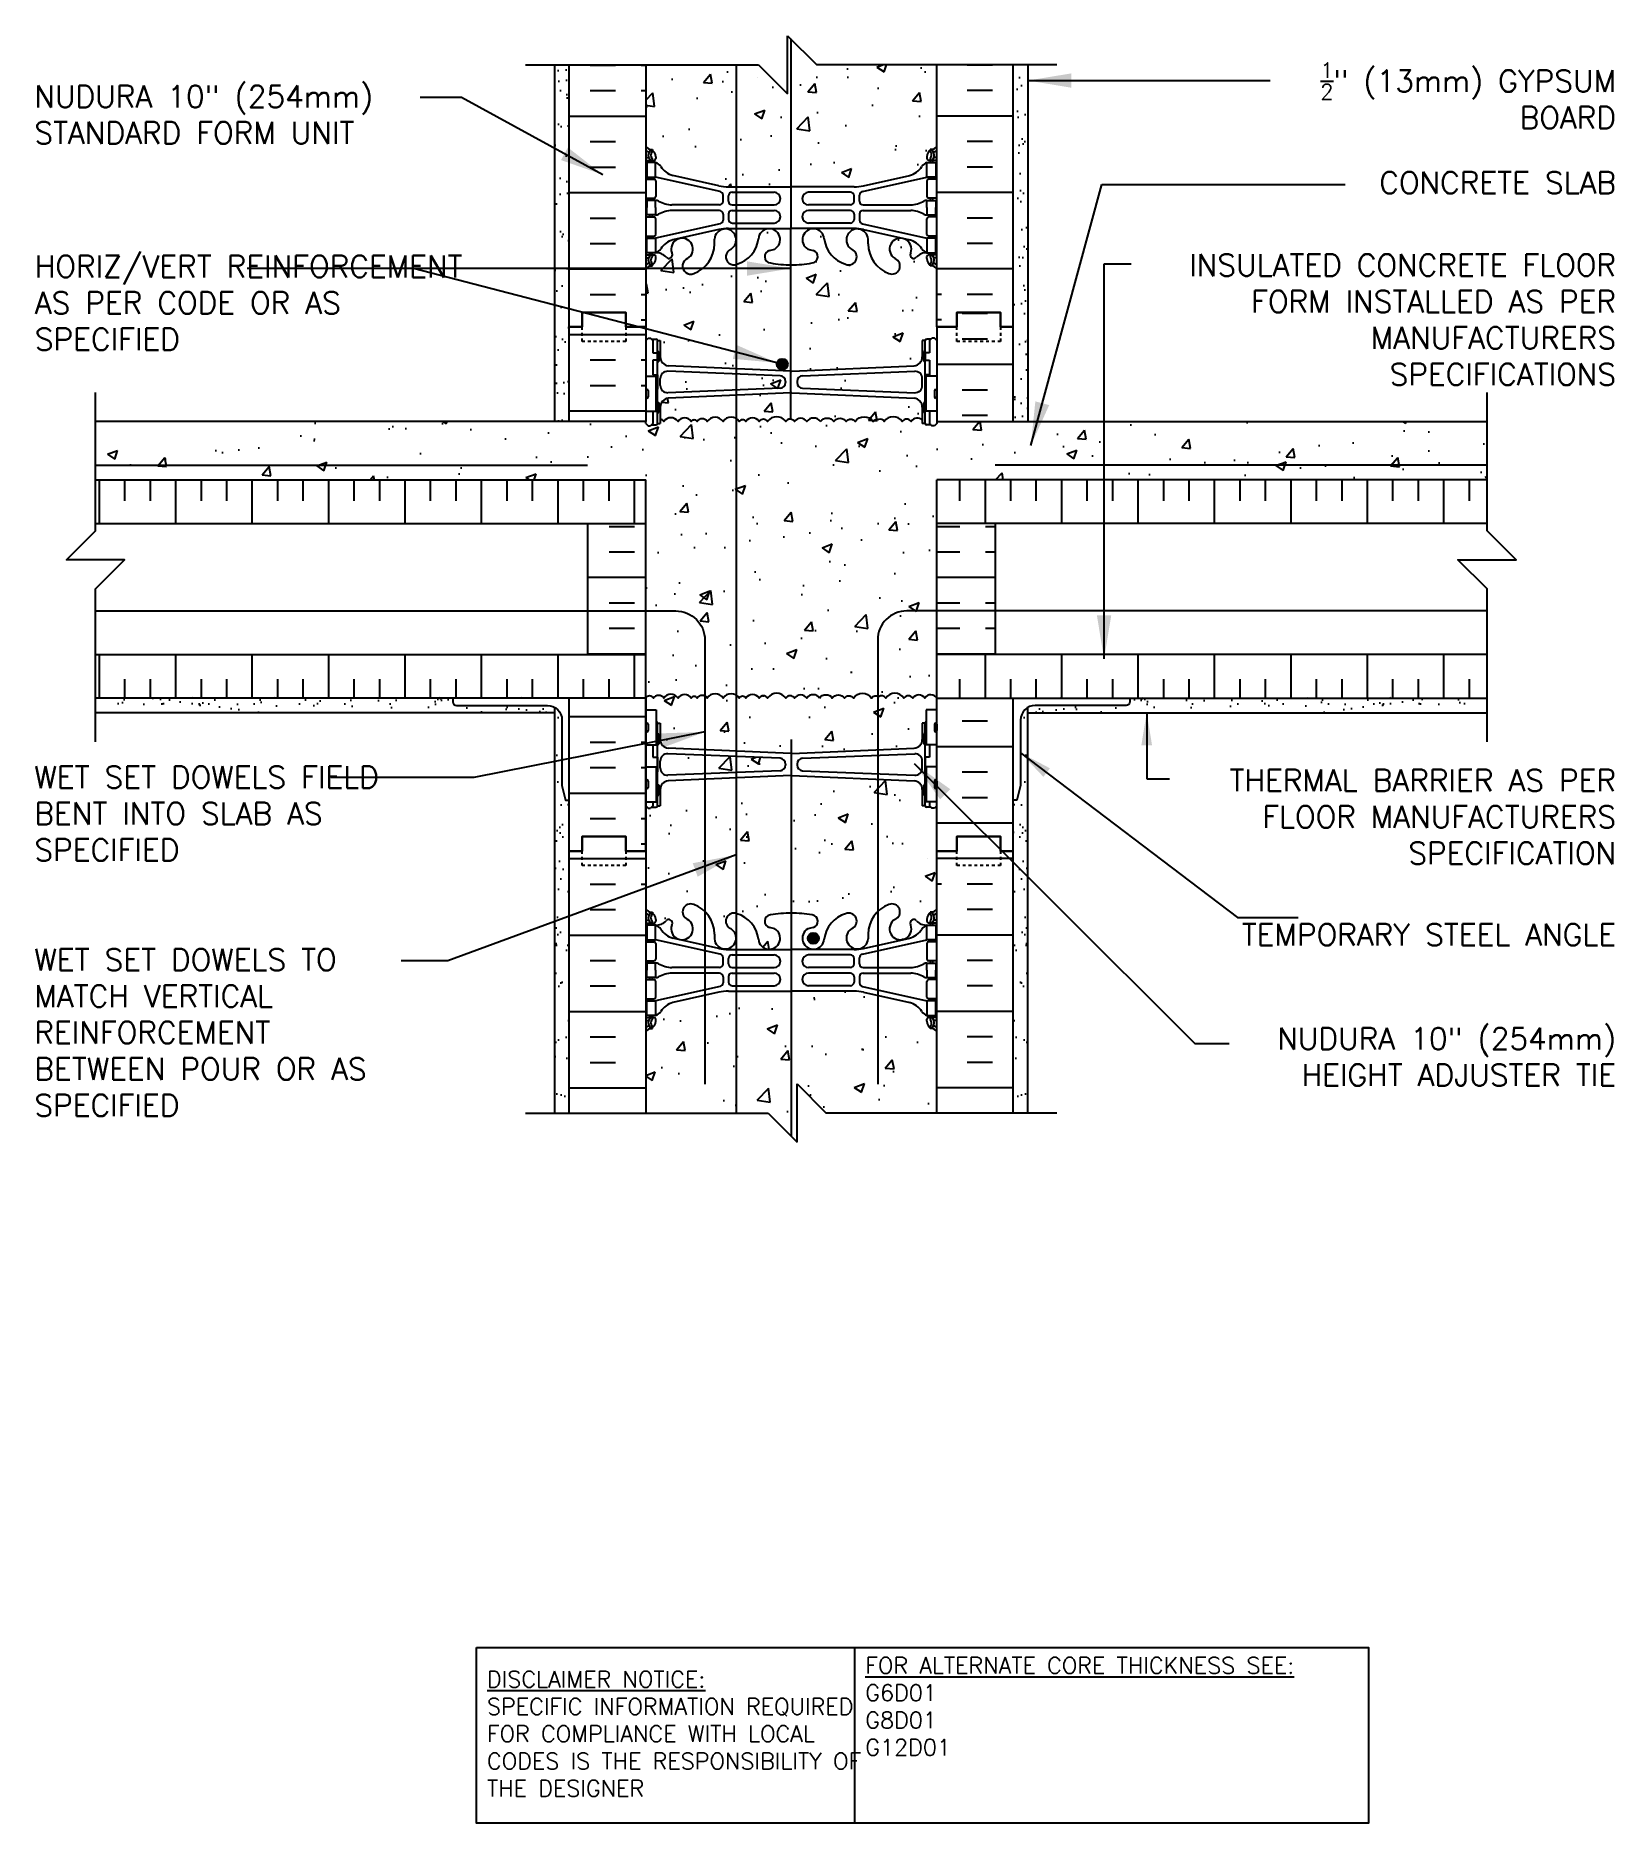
# Model space of a CAD drawing. Header units: inches. Extents: x 222.8 to 277, y 100 to 161.4.
import ezdxf

# ---------------------------------------------------------------- set-up
doc = ezdxf.new("R2010")
doc.units = ezdxf.units.IN
doc.header["$LTSCALE"] = 0.5
doc.header["$MEASUREMENT"] = 0
doc.linetypes.add('DASHED2', pattern=[0.375, 0.25, -0.125])
for name, color, linetype in [('HATCH', 12, 'Continuous'), ('line25', 2, 'Continuous'), ('LINE3', 3, 'Continuous'), ('LINE50', 5, 'Continuous'), ('LINE9', 9, 'Continuous'), ('TEXT', 4, 'Continuous'), ('Web_Edge', 9, 'Continuous')]:
    doc.layers.add(name, color=color, linetype=linetype)
doc.styles.add('DIM', font='romans.shx', dxfattribs={"width": 0.7})
doc.styles.add('ROMANS', font='romans.shx', dxfattribs={"height": 0.75})
doc.styles.get("Standard").update_dxf_attribs({"font": 'romans.shx', "height": 0.75})
doc.linetypes.add('STEEL', pattern='A,0.5,-0.2,["X",Standard,S=0.1,R=0,X=-0.1,Y=-0.05],-0.1', length=0.8)
doc.dimstyles.new('ext_12', dxfattribs={"dimscale": 12, "dimtxt": 0.09375, "dimasz": 0.09375, "dimexe": 0.09375, "dimexo": 0.0625, "dimgap": 0.0625, "dimtad": 1, "dimdec": 1, "dimzin": 2, "dimdsep": 46, "dimlunit": 4, "dimtxsty": 'DIM', "dimcen": 0.09, "dimdle": 0.09375, "dimclrt": 4, "dimadec": 0, "dimazin": 0, "dimtfac": 1, "dimtdec": 1, "dimtmove": 2, "dimatfit": 3, "dimfxl": 1, "dimfrac": 2, "dimtolj": 1, "dimtzin": 0, "dimarcsym": 0})
doc.dimstyles.new('ext_8', dxfattribs={"dimscale": 8, "dimtxt": 0.09375, "dimasz": 0.09375, "dimexe": 0.09375, "dimexo": 0.0625, "dimgap": 0.0625, "dimtad": 1, "dimdec": 1, "dimzin": 3, "dimdsep": 46, "dimlunit": 4, "dimtxsty": 'DIM', "dimcen": 0.09, "dimdle": 0.09375, "dimclrt": 4, "dimadec": 0, "dimazin": 0, "dimtfac": 1, "dimtdec": 1, "dimtmove": 2, "dimatfit": 3, "dimfxl": 1, "dimfrac": 2, "dimtolj": 1, "dimtzin": 0, "dimarcsym": 0})
pattern_1 = [(37.5, (58.62235, 5.7645), (-0.0314967, 0.963412), [0, -0.76, 0, -0.85, 0, -0.8125]), (7.5, (58.6224, 5.7645), (0.8848884, 1.411073), [0, -0.41, 0, -0.685, 0, -0.2625]), (327.5, (58.00735, 5.7645), (1.557071, 0.0028295), [0, -0.25, 0, -0.9, 0, -1.175]), (317.5, (58.0074, 5.7645), (1.503063, 0.438838), [0, -0.125, 0, -0.59, 0, -0.675])]

msp = doc.modelspace()

# ---------------------------------------------------------------- texts
at = {"layer": 'TEXT', "char_height": 0.75, "style": 'ROMANS'}
for s, insert, width, attachment_point in [('\\A1; {\\H0.7x;\\S1/2;}" (13mm) GYPSUM BOARD', (277.082, 159.369), 12.17415, 6), ('NUDURA 10" (254mm) STANDARD FORM UNIT', (222.76, 158.714), 13.9131, 4), ('\\A1;CONCRETE SLAB', (277.082, 156.377), 12.17415, 6), ('HORIZ/VERT REINFORCEMENT AS PER CODE OR AS SPECIFIED', (222.776, 152.252), 16.22436, 4), ('INSULATED CONCRETE FLOOR FORM INSTALLED AS PER MANUFACTURERS SPECIFICATIONS', (277.082, 151.672), 17.62644, 6), ('WET SET DOWELS FIELD BENT INTO SLAB AS SPECIFIED', (222.762, 134.713), 13.18701, 4), ('THERMAL BARRIER AS PER FLOOR MANUFACTURERS SPECIFICATION', (277.082, 134.6), 17.24655, 6), ('TEMPORARY STEEL ANGLE', (277.082, 130.552), 14.14028, 6), ('WET SET DOWELS TO MATCH VERTICAL REINFORCEMENT BETWEEN POUR OR AS SPECIFIED', (222.762, 127.192), 13.18701, 4), ('NUDURA 10" (254mm) HEIGHT ADJUSTER TIE', (277.082, 126.356), 13.11256, 6)]:
    msp.add_mtext(s, dxfattribs=dict(at, insert=insert, width=width, attachment_point=attachment_point))
at = {"layer": 'TEXT', "char_height": 0.5625, "attachment_point": 4}
for s, insert, width in [('{\\LFOR ALTERNATE CORE THICKNESS SEE:\\P}G6D01\\PG8D01\\PG12D01', (251.298, 104.047), 23.33295), ('{\\LDISCLAIMER NOTICE:}\\PSPECIFIC INFORMATION REQUIRED FOR COMPLIANCE WITH LOCAL CODES IS THE RESPONSIBILITY OF THE DESIGNER', (238.306, 103.107), 14.00235)]:
    msp.add_mtext(s, dxfattribs=dict(at, insert=insert, width=width))

# ---------------------------------------------------------------- hatches: boundary and pattern name
at = {"layer": 'HATCH'}
h = msp.add_hatch(dxfattribs=at)
h.set_pattern_fill('AR-CONC', color=256, scale=0.5)
h.set_pattern_definition([(50, (0, 0), (3.5863, -0.31376), [0.375, -4.125]), (355, (0, 0), (-0.693757, 3.76096), [0.3, -3.3]), (100.4514, (0.299, -0.026), (2.892544, 3.4472), [0.3187, -3.50571]), (46.1842, (0, 1), (5.336207, -0.827596), [0.5625, -6.1875]), (96.6356, (0.4447, 0.931), (4.67331, 4.87059), [0.47805, -5.25857]), (351.1842, (0, 1), (4.67331, 4.87059), [0.45, -4.95]), (21, (0.5, 0.75), (2.984535, -2.013094), [0.375, -4.125]), (326, (0.5, 0.75), (1.216577, 3.62575), [0.3, -3.3]), (71.4514, (0.7487, 0.5822), (4.20111, 1.612656), [0.3187, -3.50571]), (37.5, (0, 0), (0.0607993, 1.6644693), [0, -3.26, 0, -3.35, 0, -3.3125]), (7.5, (0, 0), (1.315348, 1.972059), [0, -1.91, 0, -3.185, 0, -1.2625]), (327.5, (-1.115, 0), (2.669112, -0.1127744), [0, -1.25, 0, -3.9, 0, -5.175]), (317.5, (-1.615, 0), (2.91593, 0.500525), [0, -1.625, 0, -2.59, 0, -3.675])])
h.paths.add_polyline_path([(253.755, 160.424), (249.63, 160.424), (248.63, 161.424), (248.63, 159.424), (247.63, 160.424), (243.755, 160.424), (243.755, 157.617, 0.088416), (243.901, 157.519), (243.991, 157.519), (243.991, 157.478, -0.249069), (244.101, 157.271), (244.101, 157.203, -0.414214), (244.039, 157.141), (243.991, 157.141), (243.991, 157.071), (244.096, 157.071, -0.155529), (244.272, 156.936, 0.180914), (244.69, 156.625), (246.27, 156.272, 0.054974), (246.597, 156.236), (248.755, 156.236), (250.913, 156.236, 0.054974), (251.24, 156.272), (252.821, 156.625, 0.180914), (253.238, 156.936, -0.155529), (253.414, 157.071), (253.519, 157.071), (253.519, 157.141), (253.472, 157.141, -0.414214), (253.409, 157.203), (253.409, 157.271, -0.249069), (253.519, 157.478), (253.519, 157.519), (253.609, 157.519, 0.08841), (253.755, 157.617)])
h.paths.add_polyline_path([(253.755, 153.424, 0.08841), (253.609, 153.522), (253.519, 153.522), (253.519, 153.563, -0.249069), (253.409, 153.771), (253.409, 153.838, -0.414214), (253.472, 153.901), (253.519, 153.901), (253.519, 153.971), (253.414, 153.971, 0.231736), (253.056, 153.819, -0.8344), (252.845, 153.945), (252.857, 153.966, 2.155404), (252.318, 153.772, -1), (252.104, 153.261, -0.311223), (251.395, 154.277), (251.396, 154.442, 1.661382), (250.835, 154.089, -1), (250.621, 153.578, -0.30095), (249.885, 154.45, 1.661382), (249.324, 154.098, 0.055617), (249.503, 154.052, -0.843243), (249.469, 153.62, -0.047544), (248.755, 153.555, -0.047544), (248.041, 153.62, -0.843243), (248.007, 154.052, 0.055617), (248.186, 154.098, 1.661382), (247.625, 154.45, -0.30095), (246.889, 153.578, -1), (246.675, 154.089, 1.661382), (246.114, 154.442), (246.115, 154.277, -0.311223), (245.406, 153.261, -1), (245.192, 153.772, 2.155404), (244.654, 153.966), (244.665, 153.945, -0.834375), (244.454, 153.819, 0.23174), (244.096, 153.971), (243.991, 153.971), (243.991, 153.901), (244.039, 153.901, -0.414214), (244.101, 153.838), (244.101, 153.771, -0.249069), (243.991, 153.563), (243.991, 153.522), (243.901, 153.522, 0.088416), (243.755, 153.424), (243.755, 151.424), (243.755, 150.953), (243.835, 151.033), (243.925, 151.033), (243.955, 151.003), (244.105, 151.003, -0.414214), (244.155, 150.953), (244.255, 150.953), (244.255, 150.392, 0.390098), (244.53, 150.093), (248.739, 149.909, 0.020761), (248.755, 149.909, 0.020761), (248.772, 149.909), (252.98, 150.093, 0.390098), (253.255, 150.392), (253.255, 150.953), (253.355, 150.953, -0.414214), (253.405, 151.003), (253.505, 151.003), (253.555, 151.003), (253.585, 151.033), (253.675, 151.033), (253.755, 150.953), (253.755, 151.424)])
h.paths.add_polyline_path([(248.555, 149.515, -0.390098), (248.372, 149.316), (244.515, 149.164, -0.425773), (244.255, 149.414), (244.255, 149.652, -0.425773), (244.515, 149.902), (248.372, 149.75, -0.390098), (248.555, 149.551)])
h.paths.add_polyline_path([(253.255, 149.414, -0.425773), (252.995, 149.164), (249.139, 149.316, -0.390098), (248.955, 149.515), (248.955, 149.551, -0.390098), (249.139, 149.75), (252.995, 149.902, -0.425773), (253.255, 149.652)])
h.paths.add_polyline_path([(252.98, 148.973), (248.772, 149.157, 0.020761), (248.755, 149.157, 0.020761), (248.739, 149.157), (244.53, 148.973, 0.390098), (244.255, 148.674), (244.255, 148.263, -0.174031), (244.375, 148.179, -0.520567), (244.866, 148.179, -0.520567), (245.321, 148.179, -0.520567), (245.521, 148.179, -0.520567), (245.867, 148.179, -0.520567), (246.413, 148.179, -0.520567), (246.968, 148.179, -0.520567), (247.196, 148.179, -0.520567), (247.651, 148.179, -0.520567), (247.942, 148.179, -0.520567), (248.564, 148.179, -0.520567), (248.869, 148.179, -0.520567), (249.289, 148.179, -0.48966), (249.755, 148.179, -0.48966), (250.221, 148.179, -0.520567), (250.641, 148.179, -0.520567), (250.947, 148.179, -0.520567), (251.568, 148.179, -0.307914), (251.755, 148.25, -0.307914), (251.942, 148.179, -0.520567), (252.564, 148.179, -0.520567), (252.869, 148.179, -0.458053), (253.255, 148.218), (253.255, 148.674, 0.390098)])
h.paths.add_polyline_path([(272.651, 148.174), (253.755, 148.174), (253.755, 148.113), (253.675, 148.033), (253.585, 148.033), (253.555, 148.063), (253.405, 148.063, -0.414214), (253.355, 148.113), (253.255, 148.113), (253.255, 148.218, 0.458053), (252.869, 148.179, 0.520567), (252.564, 148.179, 0.520567), (251.942, 148.179, 0.307914), (251.755, 148.25, 0.307914), (251.568, 148.179, 0.520567), (250.947, 148.179, 0.520567), (250.641, 148.179, 0.520567), (250.221, 148.179, 0.48966), (249.755, 148.179, 0.48966), (249.289, 148.179, 0.520567), (248.869, 148.179, 0.520567), (248.564, 148.179, 0.520567), (247.942, 148.179, 0.520567), (247.651, 148.179, 0.520567), (247.196, 148.179, 0.520567), (246.968, 148.179, 0.520567), (246.413, 148.179, 0.520567), (245.867, 148.179, 0.520567), (245.521, 148.179, 0.520567), (245.321, 148.179, 0.520567), (244.866, 148.179, 0.520567), (244.375, 148.179, 0.174031), (244.255, 148.263), (244.255, 148.113), (244.155, 148.113, -0.414214), (244.105, 148.063), (244.005, 148.063), (243.955, 148.063), (243.925, 148.033), (243.835, 148.033), (243.755, 148.113), (243.755, 148.174), (224.859, 148.174), (224.859, 146.174), (243.755, 146.174), (243.755, 144.674), (243.755, 140.174), (243.755, 138.674, -0.567427), (244.02, 138.679, -0.520567), (244.375, 138.679, -0.520567), (244.866, 138.679, -0.520567), (245.321, 138.679, -0.520567), (245.521, 138.679, -0.520567), (245.867, 138.679, -0.520567), (246.413, 138.679, -0.520567), (246.968, 138.679, -0.520567), (247.196, 138.679, -0.520567), (247.651, 138.679, -0.520567), (247.942, 138.679, -0.520567), (248.564, 138.679, -0.520567), (248.869, 138.679, -0.520567), (249.289, 138.679, -0.520567), (249.726, 138.679, -0.520567), (250.163, 138.679, -0.520567), (250.583, 138.679, -0.520567), (250.888, 138.679, -0.520567), (251.51, 138.679, -0.40929), (251.755, 138.724, -0.40929), (252, 138.679, -0.520567), (252.622, 138.679, -0.520567), (252.927, 138.679, -0.520567), (253.347, 138.679, -0.563786), (253.755, 138.674), (253.755, 140.174), (253.755, 144.674), (253.755, 146.174), (272.651, 146.174)])
h.paths.add_polyline_path([(253.39, 138.269), (253.755, 138.269), (253.755, 138.674, 0.563786), (253.347, 138.679, 0.520567), (252.927, 138.679, 0.520567), (252.622, 138.679, 0.520567), (252, 138.679, 0.40929), (251.755, 138.724, 0.40929), (251.51, 138.679, 0.520567), (250.888, 138.679, 0.520567), (250.583, 138.679, 0.520567), (250.163, 138.679, 0.520567), (249.726, 138.679, 0.520567), (249.289, 138.679, 0.520567), (248.869, 138.679, 0.520567), (248.564, 138.679, 0.520567), (247.942, 138.679, 0.520567), (247.651, 138.679, 0.520567), (247.196, 138.679, 0.520567), (246.968, 138.679, 0.520567), (246.413, 138.679, 0.520567), (245.867, 138.679, 0.520567), (245.521, 138.679, 0.520567), (245.321, 138.679, 0.520567), (244.866, 138.679, 0.520567), (244.375, 138.679, 0.520567), (244.02, 138.679, 0.567427), (243.755, 138.674), (243.755, 138.269), (244.12, 138.269), (244.12, 137.864, -0.327813), (244.155, 137.816), (244.255, 137.816), (244.255, 137.255, 0.390098), (244.53, 136.956), (248.739, 136.772, 0.020761), (248.755, 136.771, 0.020761), (248.772, 136.772), (252.98, 136.956, 0.390098), (253.255, 137.255), (253.255, 137.816), (253.355, 137.816, -0.327813), (253.39, 137.864)])
h.paths.add_polyline_path([(253.755, 134.976), (253.675, 134.896), (253.585, 134.896), (253.555, 134.926), (253.405, 134.926, -0.414214), (253.355, 134.976), (253.255, 134.976), (253.255, 135.537, 0.390098), (252.98, 135.836), (248.772, 136.019, 0.020761), (248.755, 136.02, 0.020761), (248.739, 136.019), (244.53, 135.836, 0.390098), (244.255, 135.537), (244.255, 134.976), (244.155, 134.976, -0.414214), (244.105, 134.926), (244.005, 134.926), (243.955, 134.926), (243.925, 134.896), (243.835, 134.896), (243.755, 134.976), (243.755, 133.424), (243.755, 131.424, 0.088416), (243.901, 131.327), (243.991, 131.327), (243.991, 131.285, -0.249069), (244.101, 131.078), (244.101, 131.011, -0.414214), (244.039, 130.948), (243.991, 130.948), (243.991, 130.878), (244.096, 130.878, 0.231736), (244.454, 131.029, -0.8344), (244.665, 130.904), (244.654, 130.882, 2.155404), (245.192, 131.077, -1), (245.406, 131.588, -0.311223), (246.115, 130.572), (246.114, 130.407, 1.661382), (246.675, 130.76, -1), (246.889, 131.271, -0.30095), (247.625, 130.398, 1.661382), (248.186, 130.751, 0.055617), (248.007, 130.797, -0.843243), (248.041, 131.229, -0.047544), (248.755, 131.294, -0.047544), (249.469, 131.229, -0.843243), (249.503, 130.797, 0.055617), (249.324, 130.751, 1.661382), (249.885, 130.398, -0.30095), (250.621, 131.271, -1), (250.835, 130.76, 1.661382), (251.396, 130.407), (251.395, 130.572, -0.311223), (252.104, 131.588, -1), (252.318, 131.077, 2.155404), (252.857, 130.882), (252.845, 130.904, -0.834375), (253.056, 131.029, 0.23174), (253.414, 130.878), (253.519, 130.878), (253.519, 130.948), (253.472, 130.948, -0.414214), (253.409, 131.011), (253.409, 131.078, -0.249069), (253.519, 131.285), (253.519, 131.327), (253.609, 131.327, 0.08841), (253.755, 131.424), (253.755, 133.424)])
h.paths.add_polyline_path([(248.372, 136.613), (244.515, 136.764, 0.425773), (244.255, 136.515), (244.255, 136.277, 0.425773), (244.515, 136.027), (248.372, 136.179, 0.390098), (248.555, 136.378), (248.555, 136.413, 0.390098)])
h.paths.add_polyline_path([(253.255, 136.515, 0.425773), (252.995, 136.764), (249.139, 136.613, 0.390098), (248.955, 136.413), (248.955, 136.378, 0.390098), (249.139, 136.179), (252.995, 136.027, 0.425773), (253.255, 136.277)])
h.paths.add_polyline_path([(253.755, 127.232, 0.08841), (253.609, 127.329), (253.519, 127.329), (253.519, 127.371, -0.249069), (253.409, 127.578), (253.409, 127.646, -0.414214), (253.472, 127.708), (253.519, 127.708), (253.519, 127.778), (253.414, 127.778, -0.155529), (253.238, 127.912, 0.180914), (252.821, 128.224), (251.24, 128.577, 0.054974), (250.913, 128.613), (248.755, 128.613), (246.597, 128.613, 0.054974), (246.27, 128.577), (244.69, 128.224, 0.180914), (244.272, 127.912, -0.155529), (244.096, 127.778), (243.991, 127.778), (243.991, 127.708), (244.039, 127.708, -0.414214), (244.101, 127.646), (244.101, 127.578, -0.249069), (243.991, 127.371), (243.991, 127.329), (243.901, 127.329, 0.088416), (243.755, 127.232), (243.755, 124.424), (247.958, 124.424), (248.958, 123.424), (248.958, 125.424), (249.958, 124.424), (253.755, 124.424)])
h = msp.add_hatch(dxfattribs=at)
h.set_pattern_fill('AR-SAND', color=256, scale=0.5, style=0)
h.paths.add_polyline_path([(241.13, 160.424), (240.63, 160.424), (240.63, 148.174), (241.13, 148.174), (241.13, 151.424)])
h = msp.add_hatch(dxfattribs=at)
h.set_pattern_fill('AR-SAND', color=256, scale=0.5, style=0)
h.set_pattern_definition(pattern_1)
h.paths.add_polyline_path([(256.38, 148.174), (256.88, 148.174), (256.88, 160.424), (256.38, 160.424), (256.38, 151.424)])
h = msp.add_hatch(dxfattribs=at)
h.set_pattern_fill('INSUL', color=256, scale=7, style=0)
h.set_pattern_definition([(0, (-2682.4065, -263.5852), (0, 2.625), []), (0, (-2682.4065, -262.7102), (0, 2.625), [0.875, -0.875]), (0, (-2682.4065, -261.8352), (0, 2.625), [0.875, -0.875])])
h.paths.add_polyline_path([(241.13, 148.174), (243.755, 148.174), (243.755, 151.424), (243.068, 151.424), (243.068, 151.924), (241.568, 151.924), (241.568, 151.424), (241.13, 151.424)])
h.paths.add_polyline_path([(243.755, 138.674), (241.13, 138.674), (241.13, 133.424), (241.568, 133.424), (241.568, 133.924), (243.068, 133.924), (243.068, 133.424), (243.755, 133.424)])
h = msp.add_hatch(dxfattribs=at)
h.set_pattern_fill('INSUL', color=256, scale=7, style=0)
h.set_pattern_definition([(0, (58.6224, 5.7645), (0, 2.625), []), (0, (58.6224, 6.6395), (0, 2.625), [0.875, -0.875]), (0, (58.6224, 7.5145), (0, 2.625), [0.875, -0.875])])
h.paths.add_polyline_path([(256.38, 151.424), (255.943, 151.424), (255.943, 151.924), (254.443, 151.924), (254.443, 151.424), (253.755, 151.424), (253.755, 148.174), (256.38, 148.174)])
h.paths.add_polyline_path([(256.38, 138.674), (253.755, 138.674), (253.755, 133.424), (254.443, 133.424), (254.443, 133.924), (255.943, 133.924), (255.943, 133.424), (256.38, 133.424)])
h = msp.add_hatch(dxfattribs=at)
h.set_pattern_fill('INSUL', color=256, scale=7, angle=90, style=0)
h.set_pattern_definition([(90, (77.9933, 8.9483), (-2.625, 2e-16), []), (90, (77.1183, 8.9483), (-2.625, 2e-16), [0.875, -0.875]), (90, (76.2433, 8.9483), (-2.625, 2e-16), [0.875, -0.875])])
h.paths.add_polyline_path([(224.859, 146.174), (243.755, 146.174), (243.755, 144.674), (224.859, 144.674)])
h.paths.add_polyline_path([(224.859, 138.674), (224.859, 140.174), (243.755, 140.174), (243.755, 138.674)])
h = msp.add_hatch(dxfattribs=at)
h.set_pattern_fill('INSUL', color=256, scale=7, angle=90, style=0)
h.set_pattern_definition([(90, (55.918, 8.9483), (-2.625, 2e-16), []), (90, (55.043, 8.9483), (-2.625, 2e-16), [0.875, -0.875]), (90, (54.168, 8.9483), (-2.625, 2e-16), [0.875, -0.875])])
h.paths.add_polyline_path([(272.651, 146.174), (253.755, 146.174), (253.755, 144.674), (272.651, 144.674)])
h.paths.add_polyline_path([(272.651, 138.674), (272.651, 140.174), (253.755, 140.174), (253.755, 138.674)])
h = msp.add_hatch(dxfattribs=at)
h.set_pattern_fill('INSUL', color=256, scale=7)
h.set_pattern_definition([(0, (77.9933, 8.9483), (0, 2.625), []), (0, (77.9933, 9.8233), (0, 2.625), [0.875, -0.875]), (0, (77.9933, 10.6983), (0, 2.625), [0.875, -0.875])])
h.paths.add_polyline_path([(241.755, 141.674), (243.755, 141.674), (243.755, 140.174), (241.755, 140.174)])
h.paths.add_polyline_path([(241.755, 144.674), (243.755, 144.674), (243.755, 141.674), (241.755, 141.674)])
h = msp.add_hatch(dxfattribs=at)
h.set_pattern_fill('INSUL', color=256, scale=7)
h.set_pattern_definition([(0, (55.918, 8.9483), (0, 2.625), []), (0, (55.918, 9.8233), (0, 2.625), [0.875, -0.875]), (0, (55.918, 10.6983), (0, 2.625), [0.875, -0.875])])
h.paths.add_polyline_path([(255.755, 141.674), (253.755, 141.674), (253.755, 140.174), (255.755, 140.174)])
h.paths.add_polyline_path([(255.755, 144.674), (253.755, 144.674), (253.755, 141.674), (255.755, 141.674)])
h = msp.add_hatch(dxfattribs=at)
h.set_pattern_fill('AR-SAND', color=256, scale=0.5, style=0)
h.set_pattern_definition([(142.5, (442.0522, 4.18255), (0.0314967, 0.963412), [0, -0.76, 0, -0.85, 0, -0.8125]), (172.5, (442.0522, 4.1825), (-0.8848884, 1.411073), [0, -0.41, 0, -0.685, 0, -0.2625]), (212.5, (442.6672, 4.18255), (-1.557071, 0.0028295), [0, -0.25, 0, -0.9, 0, -1.175]), (222.5, (442.6672, 4.1825), (-1.503063, 0.438838), [0, -0.125, 0, -0.59, 0, -0.675])])
h.paths.add_polyline_path([(237.13, 138.674), (237.13, 138.549, 0.414214), (237.255, 138.424), (240.38, 138.424, -0.131652), (240.63, 138.357), (240.63, 138.174), (224.859, 138.174), (224.859, 138.674)])
h = msp.add_hatch(dxfattribs=at)
h.set_pattern_fill('AR-SAND', color=256, scale=0.5, style=0)
h.set_pattern_definition([(142.5, (438.8878, 5.7645), (0.0314967, 0.963412), [0, -0.76, 0, -0.85, 0, -0.8125]), (172.5, (438.8878, 5.7645), (-0.8848884, 1.411073), [0, -0.41, 0, -0.685, 0, -0.2625]), (212.5, (439.5028, 5.7645), (-1.557071, 0.0028295), [0, -0.25, 0, -0.9, 0, -1.175]), (222.5, (439.5028, 5.7645), (-1.503063, 0.438838), [0, -0.125, 0, -0.59, 0, -0.675])])
h.paths.add_polyline_path([(240.63, 138.357, -0.267949), (240.88, 137.924), (240.88, 135.674), (241.005, 135.174), (241.13, 135.174), (241.13, 133.424), (241.13, 124.424), (240.63, 124.424)])
h = msp.add_hatch(dxfattribs=at)
h.set_pattern_fill('AR-SAND', color=256, scale=0.5, style=0)
h.set_pattern_definition(pattern_1)
h.paths.add_polyline_path([(256.88, 138.357, 0.267949), (256.63, 137.924), (256.63, 135.674), (256.505, 135.174), (256.38, 135.174), (256.38, 133.424), (256.38, 124.424), (256.88, 124.424)])
h = msp.add_hatch(dxfattribs=at)
h.set_pattern_fill('AR-SAND', color=256, scale=0.5, style=0)
h.set_pattern_definition([(37.5, (55.45795, 4.18255), (-0.0314967, 0.963412), [0, -0.76, 0, -0.85, 0, -0.8125]), (7.5, (55.458, 4.1825), (0.8848884, 1.411073), [0, -0.41, 0, -0.685, 0, -0.2625]), (327.5, (54.84295, 4.18255), (1.557071, 0.0028295), [0, -0.25, 0, -0.9, 0, -1.175]), (317.5, (54.843, 4.1825), (1.503063, 0.438838), [0, -0.125, 0, -0.59, 0, -0.675])])
h.paths.add_polyline_path([(260.38, 138.674), (260.38, 138.549, -0.414214), (260.255, 138.424), (257.13, 138.424, 0.131652), (256.88, 138.357), (256.88, 138.174), (272.651, 138.174), (272.651, 138.674)])
at = {"layer": 'LINE3'}
for points in [[(248.631, 150.144, 1), (248.256, 150.144, 1)], [(249.699, 130.426, 1), (249.324, 130.426, 1)]]:
    msp.add_hatch(color=256, dxfattribs=at).paths.add_polyline_path(points)

# ---------------------------------------------------------------- linework, layer by layer
at = {"layer": 'HATCH'}
for p, q in [((241.844, 160.415), (242.719, 160.415)), ((243.594, 160.415), (243.755, 160.415)), ((255.667, 160.415), (254.792, 160.415)), ((247.594, 159.99), (247.594, 159.99)), ((241.844, 159.54), (242.719, 159.54)), ((243.594, 159.54), (243.755, 159.54)), ((255.667, 159.54), (254.792, 159.54)), ((241.13, 158.665), (243.755, 158.665)), ((256.38, 158.665), (253.755, 158.665)), ((241.844, 157.79), (242.719, 157.79)), ((255.667, 157.79), (254.792, 157.79)), ((241.844, 156.915), (242.719, 156.915)), ((255.667, 156.915), (254.792, 156.915)), ((241.13, 156.04), (243.755, 156.04)), ((256.38, 156.04), (253.755, 156.04)), ((241.844, 155.165), (242.719, 155.165)), ((255.667, 155.165), (254.792, 155.165)), ((241.844, 154.29), (242.719, 154.29)), ((255.667, 154.29), (254.792, 154.29)), ((241.13, 153.415), (243.755, 153.415)), ((256.38, 153.415), (253.755, 153.415)), ((241.844, 152.54), (242.719, 152.54)), ((243.594, 152.54), (243.755, 152.54)), ((253.917, 152.54), (253.755, 152.54)), ((255.667, 152.54), (254.792, 152.54)), ((243.594, 151.665), (243.755, 151.665)), ((253.917, 151.665), (253.755, 151.665)), ((224.859, 144.674), (243.755, 144.674)), ((272.651, 144.674), (253.755, 144.674)), ((224.859, 140.174), (243.755, 140.174)), ((272.651, 140.174), (253.755, 140.174)), ((228.196, 138.674), (228.17, 138.701)), ((231.025, 138.674), (230.998, 138.701)), ((236.682, 138.674), (236.655, 138.701)), ((239.51, 138.674), (239.484, 138.701)), ((258, 138.674), (258.026, 138.701)), ((260.829, 138.674), (260.855, 138.701)), ((266.485, 138.674), (266.512, 138.701)), ((269.314, 138.674), (269.34, 138.701)), ((241.13, 133.165), (243.755, 133.165)), ((253.425, 133.18), (253.425, 133.18)), ((256.38, 133.165), (253.755, 133.165)), ((241.844, 132.29), (242.719, 132.29)), ((243.594, 132.29), (243.755, 132.29)), ((253.917, 132.29), (253.755, 132.29)), ((255.667, 132.29), (254.792, 132.29)), ((241.844, 131.415), (242.719, 131.415)), ((255.667, 131.415), (254.792, 131.415)), ((241.13, 130.54), (243.755, 130.54)), ((256.38, 130.54), (253.755, 130.54)), ((241.844, 129.665), (242.719, 129.665)), ((255.667, 129.665), (254.792, 129.665)), ((241.844, 128.79), (242.719, 128.79)), ((255.667, 128.79), (254.792, 128.79)), ((241.13, 127.915), (243.755, 127.915)), ((256.38, 127.915), (253.755, 127.915)), ((241.844, 127.04), (242.719, 127.04)), ((255.667, 127.04), (254.792, 127.04)), ((241.844, 126.165), (242.719, 126.165)), ((255.667, 126.165), (254.792, 126.165)), ((241.13, 125.29), (243.755, 125.29)), ((256.38, 125.29), (253.755, 125.29))]:
    msp.add_line(p, q, dxfattribs=at)
for points in [[(249.755, 148.179, 0.48966), (249.289, 148.179, 0.520567), (248.869, 148.179, 0.520567), (248.564, 148.179, 0.520567), (247.942, 148.179, 0.520567), (247.651, 148.179, 0.520567), (247.196, 148.179, 0.520567), (246.968, 148.179, 0.520567), (246.413, 148.179, 0.520567), (245.867, 148.179, 0.520567), (245.521, 148.179, 0.520567), (245.321, 148.179, 0.520567), (244.866, 148.179, 0.520567), (244.375, 148.179, 0.174031), (244.255, 148.263, 0.174031)], [(249.755, 148.179, -0.48966), (250.221, 148.179, -0.520567), (250.641, 148.179, -0.520567), (250.947, 148.179, -0.520567), (251.568, 148.179, -0.307914), (251.755, 148.25, -0.307914)], [(253.255, 148.218, 0.458053), (252.869, 148.179, 0.520567), (252.564, 148.179, 0.520567), (251.942, 148.179, 0.307914), (251.755, 148.25)], [(249.726, 138.679, 0.520567), (249.289, 138.679, 0.520567), (248.869, 138.679, 0.520567), (248.564, 138.679, 0.520567), (247.942, 138.679, 0.520567), (247.651, 138.679, 0.520567), (247.196, 138.679, 0.520567), (246.968, 138.679, 0.520567), (246.413, 138.679, 0.520567), (245.867, 138.679, 0.520567), (245.521, 138.679, 0.520567), (245.321, 138.679, 0.520567), (244.866, 138.679, 0.520567), (244.375, 138.679, 0.520567), (244.02, 138.679, 0.567427), (243.755, 138.674)], [(249.726, 138.679, -0.520567), (250.163, 138.679, -0.520567), (250.583, 138.679, -0.520567), (250.888, 138.679, -0.520567), (251.51, 138.679, -0.40929), (251.755, 138.724, -0.40929)], [(253.755, 138.674, 0.563786), (253.347, 138.679, 0.520567), (252.927, 138.679, 0.520567), (252.622, 138.679, 0.520567), (252, 138.679, 0.40929), (251.755, 138.724)]]:
    msp.add_lwpolyline(points, format="xyb", dxfattribs=at)
at = {"layer": 'line25'}
for p, q in [((243.755, 160.424), (243.755, 151.424)), ((253.755, 151.424), (253.755, 160.424)), ((243.755, 151.424), (243.755, 148.174)), ((253.755, 151.424), (253.755, 148.174)), ((243.755, 149.729), (244.12, 149.729)), ((244.12, 148.529), (244.12, 149.729)), ((253.755, 149.729), (253.39, 149.729)), ((253.39, 148.529), (253.39, 149.729)), ((243.755, 148.174), (224.859, 148.174)), ((243.755, 148.529), (244.12, 148.529)), ((253.755, 148.529), (253.39, 148.529)), ((253.755, 148.174), (272.651, 148.174)), ((224.859, 146.174), (243.755, 146.174)), ((243.755, 144.674), (243.755, 146.174)), ((272.651, 146.174), (253.755, 146.174)), ((253.755, 144.674), (253.755, 146.174)), ((243.755, 138.674), (243.755, 140.174)), ((253.755, 138.674), (253.755, 140.174)), ((243.755, 138.674), (224.859, 138.674)), ((243.755, 138.674), (243.755, 133.424)), ((243.755, 133.424), (243.755, 138.674)), ((243.755, 138.269), (244.12, 138.269)), ((244.12, 138.269), (244.12, 137.069)), ((253.39, 138.269), (253.39, 137.069)), ((253.755, 138.269), (253.39, 138.269)), ((253.755, 133.424), (253.755, 138.674)), ((253.755, 138.674), (272.651, 138.674)), ((243.755, 137.069), (244.12, 137.069)), ((253.755, 137.069), (253.39, 137.069)), ((243.755, 136.319), (244.12, 136.319)), ((244.12, 136.319), (244.12, 135.119)), ((253.755, 136.319), (253.39, 136.319)), ((253.39, 136.319), (253.39, 135.119)), ((243.755, 135.119), (244.12, 135.119)), ((253.755, 135.119), (253.39, 135.119)), ((243.755, 133.424), (243.755, 124.424)), ((253.755, 124.424), (253.755, 133.424))]:
    msp.add_line(p, q, dxfattribs=at)
at = {"layer": 'LINE3'}
for p, q in [((248.738, 161.316), (248.733, 148.257)), ((246.863, 160.424), (246.863, 124.424)), ((248.755, 137.254), (248.755, 123.627))]:
    msp.add_line(p, q, dxfattribs=at)
at = {"layer": 'LINE3', "linetype": 'STEEL'}
for p, q in [((224.859, 146.674), (241.755, 146.674)), ((272.651, 146.674), (255.755, 146.674))]:
    msp.add_line(p, q, dxfattribs=at)
at = {"layer": 'LINE3'}
for points in [[(224.859, 141.671), (244.788, 141.671, -0.414214), (245.788, 140.671), (245.788, 125.421)], [(272.651, 141.671), (252.722, 141.671, 0.414214), (251.722, 140.671), (251.722, 125.421)]]:
    msp.add_lwpolyline(points, format="xyb", dxfattribs=at)
for centre in [(248.444, 150.144), (249.511, 130.426)]:
    msp.add_circle(centre, 0.188, dxfattribs=at)
at = {"layer": 'LINE50'}
for p, q in [((241.13, 151.424), (241.13, 160.424)), ((256.38, 151.424), (256.38, 160.424)), ((241.13, 148.174), (241.13, 151.424)), ((256.38, 148.174), (256.38, 151.424)), ((241.13, 133.424), (241.13, 138.674)), ((256.38, 133.424), (256.38, 138.674)), ((241.13, 124.424), (241.13, 133.424)), ((256.38, 124.424), (256.38, 133.424))]:
    msp.add_line(p, q, dxfattribs=at)
for points in [[(241.13, 151.424), (241.568, 151.424), (241.568, 151.924), (243.068, 151.924), (243.068, 151.424), (243.755, 151.424)], [(243.755, 151.424), (243.068, 151.424), (243.068, 151.924), (241.568, 151.924), (241.568, 151.424), (241.13, 151.424)], [(256.38, 151.424), (255.943, 151.424), (255.943, 151.924), (254.443, 151.924), (254.443, 151.424), (253.755, 151.424)], [(253.755, 151.424), (254.443, 151.424), (254.443, 151.924), (255.943, 151.924), (255.943, 151.424), (256.38, 151.424)], [(243.755, 133.424), (243.068, 133.424), (243.068, 133.924), (241.568, 133.924), (241.568, 133.424), (241.13, 133.424)], [(241.13, 133.424), (241.568, 133.424), (241.568, 133.924), (243.068, 133.924), (243.068, 133.424), (243.755, 133.424)], [(253.755, 133.424), (254.443, 133.424), (254.443, 133.924), (255.943, 133.924), (255.943, 133.424), (256.38, 133.424)], [(256.38, 133.424), (255.943, 133.424), (255.943, 133.924), (254.443, 133.924), (254.443, 133.424), (253.755, 133.424)]]:
    msp.add_lwpolyline(points, dxfattribs=at)
at = {"layer": 'LINE9'}
for p, q in [((248.63, 159.424), (248.63, 161.424)), ((248.63, 161.424), (249.63, 160.424)), ((239.63, 160.424), (247.63, 160.424)), ((240.63, 148.174), (240.63, 160.424)), ((247.63, 160.424), (248.63, 159.424)), ((257.88, 160.424), (249.63, 160.424)), ((256.88, 160.424), (256.88, 148.174)), ((243.755, 150.953), (243.835, 151.033)), ((243.835, 151.033), (243.925, 151.033)), ((244.005, 150.953), (243.925, 151.033)), ((253.505, 150.953), (253.585, 151.033)), ((253.675, 151.033), (253.585, 151.033)), ((253.755, 150.953), (253.675, 151.033)), ((243.955, 151.003), (244.105, 151.003)), ((244.005, 151.003), (244.105, 151.003)), ((244.005, 150.953), (244.005, 150.533)), ((244.155, 148.113), (244.155, 150.953)), ((244.155, 150.953), (244.255, 150.953)), ((244.155, 150.933), (244.155, 150.933)), ((244.155, 150.583), (244.205, 150.583)), ((244.205, 150.583), (244.205, 150.233)), ((244.255, 150.953), (244.255, 150.392)), ((253.355, 150.953), (253.255, 150.953)), ((253.255, 150.953), (253.255, 150.392)), ((253.305, 150.583), (253.305, 150.233)), ((253.355, 150.583), (253.305, 150.583)), ((253.355, 148.113), (253.355, 150.953)), ((253.355, 150.933), (253.355, 150.933)), ((253.555, 151.003), (253.405, 151.003)), ((253.505, 151.003), (253.405, 151.003)), ((253.505, 150.953), (253.505, 150.533)), ((244.005, 150.283), (244.005, 149.783)), ((244.155, 150.233), (244.205, 150.233)), ((248.372, 149.75), (244.515, 149.902)), ((248.739, 149.909), (244.53, 150.093)), ((248.772, 149.909), (252.98, 150.093)), ((249.139, 149.75), (252.995, 149.902)), ((253.355, 150.233), (253.305, 150.233)), ((253.505, 150.283), (253.505, 149.783)), ((243.755, 149.239), (243.755, 149.019)), ((243.755, 149.184), (243.755, 149.184)), ((243.795, 149.279), (243.795, 149.279)), ((243.835, 149.239), (243.835, 149.019)), ((244.255, 149.414), (244.255, 149.652)), ((248.372, 149.316), (244.515, 149.164)), ((248.555, 149.551), (248.555, 149.515)), ((248.955, 149.551), (248.955, 149.515)), ((249.139, 149.316), (252.995, 149.164)), ((253.255, 149.414), (253.255, 149.652)), ((253.675, 149.239), (253.675, 149.019)), ((253.675, 149.184), (253.675, 149.184)), ((253.715, 149.279), (253.715, 149.279)), ((253.755, 149.239), (253.755, 149.019)), ((243.755, 149.074), (243.755, 149.074)), ((243.795, 148.979), (243.795, 148.979)), ((244.155, 148.833), (244.205, 148.833)), ((244.205, 148.833), (244.205, 148.483)), ((244.255, 148.674), (244.255, 148.113)), ((248.739, 149.157), (244.53, 148.973)), ((248.772, 149.157), (252.98, 148.973)), ((253.255, 148.674), (253.255, 148.113)), ((253.355, 148.833), (253.305, 148.833)), ((253.305, 148.833), (253.305, 148.483)), ((253.675, 149.074), (253.675, 149.074)), ((253.715, 148.979), (253.715, 148.979)), ((243.755, 148.113), (243.755, 148.174)), ((243.755, 148.113), (243.835, 148.033)), ((243.835, 148.033), (243.925, 148.033)), ((244.005, 148.113), (243.925, 148.033)), ((243.955, 148.063), (244.105, 148.063)), ((244.005, 148.529), (244.005, 148.113)), ((244.005, 148.063), (244.105, 148.063)), ((244.155, 148.483), (244.205, 148.483)), ((244.155, 148.113), (244.255, 148.113)), ((253.355, 148.113), (253.255, 148.113)), ((253.355, 148.483), (253.305, 148.483)), ((253.505, 148.063), (253.405, 148.063)), ((253.555, 148.063), (253.405, 148.063)), ((253.505, 148.529), (253.505, 148.113)), ((253.505, 148.113), (253.585, 148.033)), ((253.675, 148.033), (253.585, 148.033)), ((253.755, 148.113), (253.675, 148.033)), ((253.755, 148.174), (253.755, 148.113)), ((241.755, 144.674), (241.755, 140.174)), ((243.755, 140.174), (243.755, 144.674)), ((253.755, 140.174), (253.755, 144.674)), ((255.755, 144.674), (255.755, 140.174)), ((240.63, 138.174), (224.859, 138.174)), ((240.63, 124.424), (240.63, 138.357)), ((256.88, 124.424), (256.88, 138.357)), ((256.88, 138.174), (272.651, 138.174)), ((243.755, 137.779), (243.755, 137.559)), ((243.755, 137.724), (243.755, 137.724)), ((243.755, 137.614), (243.755, 137.614)), ((243.795, 137.819), (243.795, 137.819)), ((243.795, 137.519), (243.795, 137.519)), ((243.835, 137.779), (243.835, 137.559)), ((244.155, 134.976), (244.155, 137.816)), ((244.155, 137.816), (244.255, 137.816)), ((244.155, 137.796), (244.155, 137.796)), ((244.255, 137.816), (244.255, 137.255)), ((253.355, 137.816), (253.255, 137.816)), ((253.255, 137.816), (253.255, 137.255)), ((253.355, 134.976), (253.355, 137.816)), ((253.355, 137.796), (253.355, 137.796)), ((253.675, 137.779), (253.675, 137.559)), ((253.675, 137.724), (253.675, 137.724)), ((253.675, 137.614), (253.675, 137.614)), ((253.715, 137.819), (253.715, 137.819)), ((253.715, 137.519), (253.715, 137.519)), ((253.755, 137.779), (253.755, 137.559)), ((244.005, 137.069), (244.005, 136.646)), ((244.155, 137.446), (244.205, 137.446)), ((244.155, 137.096), (244.205, 137.096)), ((244.205, 137.446), (244.205, 137.096)), ((248.739, 136.772), (244.53, 136.956)), ((248.772, 136.772), (252.98, 136.956)), ((253.305, 137.446), (253.305, 137.096)), ((253.355, 137.446), (253.305, 137.446)), ((253.355, 137.096), (253.305, 137.096)), ((253.505, 137.069), (253.505, 136.646)), ((244.255, 136.277), (244.255, 136.515)), ((248.372, 136.613), (244.515, 136.764)), ((248.555, 136.413), (248.555, 136.378)), ((248.955, 136.413), (248.955, 136.378)), ((249.139, 136.613), (252.995, 136.764)), ((253.255, 136.277), (253.255, 136.515)), ((243.755, 135.829), (243.755, 135.609)), ((243.755, 135.774), (243.755, 135.774)), ((243.795, 135.869), (243.795, 135.869)), ((243.835, 135.829), (243.835, 135.609)), ((244.155, 135.696), (244.205, 135.696)), ((244.205, 135.696), (244.205, 135.346)), ((248.372, 136.179), (244.515, 136.027)), ((248.739, 136.019), (244.53, 135.836)), ((248.772, 136.019), (252.98, 135.836)), ((249.139, 136.179), (252.995, 136.027)), ((253.355, 135.696), (253.305, 135.696)), ((253.305, 135.696), (253.305, 135.346)), ((253.675, 135.829), (253.675, 135.609)), ((253.675, 135.774), (253.675, 135.774)), ((253.715, 135.869), (253.715, 135.869)), ((253.755, 135.829), (253.755, 135.609)), ((243.755, 135.664), (243.755, 135.664)), ((243.795, 135.569), (243.795, 135.569)), ((244.005, 135.119), (244.005, 134.976)), ((244.155, 135.346), (244.205, 135.346)), ((244.255, 135.537), (244.255, 134.976)), ((253.255, 135.537), (253.255, 134.976)), ((253.355, 135.346), (253.305, 135.346)), ((253.505, 135.119), (253.505, 134.976)), ((253.675, 135.664), (253.675, 135.664)), ((253.715, 135.569), (253.715, 135.569)), ((243.755, 134.976), (243.835, 134.896)), ((243.835, 134.896), (243.925, 134.896)), ((244.005, 134.976), (243.925, 134.896)), ((243.955, 134.926), (244.105, 134.926)), ((244.005, 134.926), (244.105, 134.926)), ((244.155, 134.976), (244.255, 134.976)), ((253.355, 134.976), (253.255, 134.976)), ((253.505, 134.926), (253.405, 134.926)), ((253.555, 134.926), (253.405, 134.926)), ((253.505, 134.976), (253.585, 134.896)), ((253.675, 134.896), (253.585, 134.896)), ((253.755, 134.976), (253.675, 134.896)), ((248.958, 123.424), (248.958, 125.424)), ((248.958, 125.424), (249.958, 124.424)), ((239.63, 124.424), (247.958, 124.424)), ((247.958, 124.424), (248.958, 123.424)), ((257.88, 124.424), (249.958, 124.424))]:
    msp.add_line(p, q, dxfattribs=at)
at = {"layer": 'LINE9', "linetype": 'DASHED2', "ltscale": 0.15}
for points in [[(243.068, 151.424), (243.068, 151.424), (243.068, 150.924), (241.568, 150.924), (241.568, 151.424), (241.568, 151.424)], [(255.943, 151.424), (255.943, 151.424), (255.943, 150.924), (254.443, 150.924), (254.443, 151.424), (254.443, 151.424)], [(243.068, 133.424), (243.068, 133.424), (243.068, 132.924), (241.568, 132.924), (241.568, 133.424), (241.568, 133.424)], [(255.943, 133.424), (255.943, 133.424), (255.943, 132.924), (254.443, 132.924), (254.443, 133.424), (254.443, 133.424)]]:
    msp.add_lwpolyline(points, dxfattribs=at)
at = {"layer": 'LINE9'}
for points in [[(244.005, 150.533), (244.155, 150.533), (244.155, 150.283), (244.005, 150.283)], [(253.505, 150.533), (253.355, 150.533), (253.355, 150.283), (253.505, 150.283)], [(244.005, 149.783), (244.005, 149.783), (244.155, 149.783), (244.155, 149.283), (244.12, 149.283)], [(253.505, 149.783), (253.505, 149.783), (253.355, 149.783), (253.355, 149.283), (253.39, 149.283)], [(224.859, 137.174), (224.859, 142.424), (225.859, 143.424), (223.859, 143.424), (224.859, 144.424), (224.859, 149.174)], [(244.12, 148.533), (244.155, 148.533), (244.155, 148.783), (244.12, 148.783)], [(253.39, 148.533), (253.355, 148.533), (253.355, 148.783), (253.39, 148.783)], [(272.651, 137.174), (272.651, 142.424), (271.651, 143.424), (273.651, 143.424), (272.651, 144.424), (272.651, 149.174)], [(244.12, 137.396), (244.155, 137.396), (244.155, 137.146), (244.12, 137.146)], [(253.39, 137.396), (253.355, 137.396), (253.355, 137.146), (253.39, 137.146)], [(244.005, 136.646), (244.005, 136.646), (244.155, 136.646), (244.155, 136.146), (244.12, 136.146)], [(253.505, 136.646), (253.505, 136.646), (253.355, 136.646), (253.355, 136.146), (253.39, 136.146)], [(244.12, 135.396), (244.155, 135.396), (244.155, 135.646), (244.12, 135.646)], [(253.39, 135.396), (253.355, 135.396), (253.355, 135.646), (253.39, 135.646)]]:
    msp.add_lwpolyline(points, dxfattribs=at)
for points in [[(241.13, 135.174), (241.13, 138.674), (237.13, 138.674), (237.13, 138.549, 0.414214), (237.255, 138.424), (240.38, 138.424, -0.414214), (240.88, 137.924), (240.88, 135.674), (241.005, 135.174)], [(256.38, 135.174), (256.38, 138.674), (260.38, 138.674), (260.38, 138.549, -0.414214), (260.255, 138.424), (257.13, 138.424, 0.414214), (256.63, 137.924), (256.63, 135.674), (256.505, 135.174)]]:
    msp.add_lwpolyline(points, format="xyb", close=True, dxfattribs=at)
for centre, radius, start, end in [((244.105, 150.953), 0.05, 0, 90), ((253.405, 150.953), 0.05, 90, 180), ((244.555, 150.392), 0.3, 180, 265.24257), ((244.505, 149.652), 0.25, 87.74794, 180), ((248.755, 150.109), 0.2, 265.24257, 270), ((248.755, 150.109), 0.2, 270, 274.75743), ((252.955, 150.392), 0.3, 274.75743, 0), ((253.005, 149.652), 0.25, 0, 92.25206), ((243.795, 149.239), 0.04, 90, 180), ((243.795, 149.239), 0.04, 0, 90), ((244.505, 149.414), 0.25, 180, 272.25206), ((248.355, 149.551), 0.2, 0, 85.24257), ((248.355, 149.515), 0.2, 274.75743, 0), ((249.155, 149.551), 0.2, 94.75743, 180), ((249.155, 149.515), 0.2, 180, 265.24257), ((253.005, 149.414), 0.25, 267.74794, 0), ((253.715, 149.239), 0.04, 90, 180), ((253.715, 149.239), 0.04, 0, 90), ((243.795, 149.019), 0.04, 180, 270), ((243.795, 149.019), 0.04, 270, 0), ((244.555, 148.674), 0.3, 94.75743, 180), ((248.755, 148.957), 0.2, 90, 94.75743), ((248.755, 148.957), 0.2, 85.24257, 90), ((252.955, 148.674), 0.3, 0, 85.24257), ((253.715, 149.019), 0.04, 180, 270), ((253.715, 149.019), 0.04, 270, 0), ((244.105, 148.113), 0.05, 270, 0), ((253.405, 148.113), 0.05, 180, 270), ((243.795, 137.779), 0.04, 90, 180), ((243.795, 137.559), 0.04, 180, 270), ((243.795, 137.779), 0.04, 0, 90), ((243.795, 137.559), 0.04, 270, 0), ((244.105, 137.816), 0.05, 0, 72.59934), ((253.405, 137.816), 0.05, 107.40071, 180), ((253.715, 137.779), 0.04, 90, 180), ((253.715, 137.559), 0.04, 180, 270), ((253.715, 137.779), 0.04, 0, 90), ((253.715, 137.559), 0.04, 270, 0), ((244.555, 137.255), 0.3, 180, 265.24257), ((252.955, 137.255), 0.3, 274.75743, 0), ((244.505, 136.515), 0.25, 87.74794, 180), ((248.355, 136.413), 0.2, 0, 85.24257), ((248.355, 136.378), 0.2, 274.75743, 0), ((248.755, 136.971), 0.2, 265.24257, 270), ((248.755, 136.971), 0.2, 270, 274.75743), ((249.155, 136.413), 0.2, 94.75743, 180), ((249.155, 136.378), 0.2, 180, 265.24257), ((253.005, 136.515), 0.25, 0, 92.25206), ((243.795, 135.829), 0.04, 90, 180), ((243.795, 135.829), 0.04, 0, 90), ((244.505, 136.277), 0.25, 180, 272.25206), ((244.555, 135.537), 0.3, 94.75743, 180), ((248.755, 135.82), 0.2, 90, 94.75743), ((248.755, 135.82), 0.2, 85.24257, 90), ((252.955, 135.537), 0.3, 0, 85.24257), ((253.005, 136.277), 0.25, 267.74794, 0), ((253.715, 135.829), 0.04, 90, 180), ((253.715, 135.829), 0.04, 0, 90), ((243.795, 135.609), 0.04, 180, 270), ((243.795, 135.609), 0.04, 270, 0), ((253.715, 135.609), 0.04, 180, 270), ((253.715, 135.609), 0.04, 270, 0), ((244.105, 134.976), 0.05, 270, 0), ((253.405, 134.976), 0.05, 180, 270)]:
    msp.add_arc(centre, radius, start, end, dxfattribs=at)
at = {"layer": 'TEXT'}
msp.add_lwpolyline([(237.939, 106.073), (250.922, 106.073), (250.922, 100.035), (237.939, 100.035)], close=True, dxfattribs=at)
msp.add_lwpolyline([(250.922, 106.073), (268.583, 106.073), (268.583, 100.035), (250.922, 100.035)], dxfattribs=at)
at = {"layer": 'Web_Edge'}
for p, q in [((243.755, 157.241), (243.833, 157.241)), ((243.901, 157.519), (243.991, 157.519)), ((243.991, 157.519), (243.991, 157.478)), ((244.101, 157.271), (244.101, 157.203)), ((253.409, 157.271), (253.409, 157.203)), ((253.609, 157.519), (253.519, 157.519)), ((253.519, 157.519), (253.519, 157.478)), ((253.755, 157.241), (253.677, 157.241)), ((243.755, 157.141), (244.039, 157.141)), ((243.901, 157.141), (243.901, 157.071)), ((243.901, 156.571), (243.901, 156.501)), ((243.991, 157.141), (243.991, 157.071)), ((243.991, 156.571), (243.991, 156.501)), ((246.314, 156.074), (244.096, 156.571)), ((246.27, 156.272), (244.69, 156.625)), ((251.197, 156.074), (253.414, 156.571)), ((251.24, 156.272), (252.821, 156.625)), ((253.755, 157.141), (253.472, 157.141)), ((253.519, 157.141), (253.519, 157.071)), ((253.519, 156.571), (253.519, 156.501)), ((253.609, 157.141), (253.609, 157.071)), ((253.609, 156.571), (253.609, 156.501)), ((243.755, 156.501), (244.039, 156.501)), ((244.101, 156.438), (244.101, 155.903)), ((246.411, 155.74), (246.411, 155.952)), ((246.597, 156.236), (248.755, 156.236)), ((246.724, 156.049), (248.163, 156.049)), ((250.913, 156.236), (248.755, 156.236)), ((250.786, 156.049), (249.347, 156.049)), ((251.099, 155.74), (251.099, 155.952)), ((253.409, 156.438), (253.409, 155.903)), ((253.755, 156.501), (253.472, 156.501)), ((243.755, 155.841), (244.039, 155.841)), ((243.901, 155.841), (243.901, 155.771)), ((243.991, 155.841), (243.991, 155.771)), ((246.286, 155.615), (244.649, 155.615)), ((246.286, 155.426), (244.649, 155.426)), ((246.599, 155.74), (246.599, 155.924)), ((246.724, 155.615), (248.163, 155.615)), ((246.724, 155.426), (248.163, 155.426)), ((250.786, 155.615), (249.347, 155.615)), ((250.786, 155.426), (249.347, 155.426)), ((250.911, 155.74), (250.911, 155.924)), ((251.224, 155.615), (252.861, 155.615)), ((251.224, 155.426), (252.861, 155.426)), ((253.755, 155.841), (253.472, 155.841)), ((253.519, 155.841), (253.519, 155.771)), ((253.609, 155.841), (253.609, 155.771)), ((243.755, 155.201), (244.039, 155.201)), ((243.901, 155.201), (243.901, 155.271)), ((243.991, 155.201), (243.991, 155.271)), ((246.314, 154.967), (244.096, 154.471)), ((244.101, 154.603), (244.101, 155.138)), ((246.27, 154.769), (244.69, 154.416)), ((246.411, 155.301), (246.411, 155.089)), ((246.597, 154.805), (248.755, 154.805)), ((246.599, 155.301), (246.599, 155.117)), ((246.724, 154.992), (248.163, 154.992)), ((250.913, 154.805), (248.755, 154.805)), ((250.786, 154.992), (249.347, 154.992)), ((250.911, 155.301), (250.911, 155.117)), ((251.099, 155.301), (251.099, 155.089)), ((251.197, 154.967), (253.414, 154.471)), ((251.24, 154.769), (252.821, 154.416)), ((253.409, 154.603), (253.409, 155.138)), ((253.755, 155.201), (253.472, 155.201)), ((253.519, 155.201), (253.519, 155.271)), ((253.609, 155.201), (253.609, 155.271)), ((243.755, 154.541), (244.039, 154.541)), ((243.901, 154.471), (243.901, 154.541)), ((243.991, 154.471), (243.991, 154.541)), ((246.115, 154.277), (246.114, 154.442)), ((251.395, 154.277), (251.396, 154.442)), ((253.755, 154.541), (253.472, 154.541)), ((253.519, 154.471), (253.519, 154.541)), ((253.609, 154.471), (253.609, 154.541)), ((243.755, 153.901), (244.039, 153.901)), ((243.755, 153.801), (243.833, 153.801)), ((243.901, 153.901), (243.901, 153.971)), ((243.901, 153.522), (243.991, 153.522)), ((243.991, 153.901), (243.991, 153.971)), ((243.991, 153.522), (243.991, 153.563)), ((244.101, 153.771), (244.101, 153.838)), ((244.654, 153.966), (244.665, 153.945)), ((252.857, 153.966), (252.845, 153.945)), ((253.409, 153.771), (253.409, 153.838)), ((253.755, 153.901), (253.472, 153.901)), ((253.519, 153.901), (253.519, 153.971)), ((253.519, 153.522), (253.519, 153.563)), ((253.609, 153.522), (253.519, 153.522)), ((253.609, 153.901), (253.609, 153.971)), ((253.755, 153.801), (253.677, 153.801)), ((243.755, 131.048), (243.833, 131.048)), ((243.755, 130.948), (244.039, 130.948)), ((243.901, 131.327), (243.991, 131.327)), ((243.901, 130.948), (243.901, 130.878)), ((243.991, 131.327), (243.991, 131.285)), ((243.991, 130.948), (243.991, 130.878)), ((244.101, 131.078), (244.101, 131.011)), ((244.654, 130.882), (244.665, 130.904)), ((252.857, 130.882), (252.845, 130.904)), ((253.409, 131.078), (253.409, 131.011)), ((253.755, 130.948), (253.472, 130.948)), ((253.609, 131.327), (253.519, 131.327)), ((253.519, 131.327), (253.519, 131.285)), ((253.519, 130.948), (253.519, 130.878)), ((253.609, 130.948), (253.609, 130.878)), ((253.755, 131.048), (253.677, 131.048)), ((243.755, 130.308), (244.039, 130.308)), ((243.901, 130.378), (243.901, 130.308)), ((243.991, 130.378), (243.991, 130.308)), ((246.314, 129.882), (244.096, 130.378)), ((244.101, 130.246), (244.101, 129.711)), ((246.27, 130.08), (244.69, 130.433)), ((246.115, 130.572), (246.114, 130.407)), ((251.197, 129.882), (253.414, 130.378)), ((251.24, 130.08), (252.821, 130.433)), ((251.395, 130.572), (251.396, 130.407)), ((253.409, 130.246), (253.409, 129.711)), ((253.755, 130.308), (253.472, 130.308)), ((253.519, 130.378), (253.519, 130.308)), ((253.609, 130.378), (253.609, 130.308)), ((243.755, 129.648), (244.039, 129.648)), ((243.901, 129.648), (243.901, 129.578)), ((243.991, 129.648), (243.991, 129.578)), ((246.411, 129.547), (246.411, 129.76)), ((246.597, 130.044), (248.755, 130.044)), ((246.599, 129.548), (246.599, 129.732)), ((246.724, 129.857), (248.163, 129.857)), ((250.913, 130.044), (248.755, 130.044)), ((250.786, 129.857), (249.347, 129.857)), ((250.911, 129.548), (250.911, 129.732)), ((251.099, 129.547), (251.099, 129.76)), ((253.755, 129.648), (253.472, 129.648)), ((253.519, 129.648), (253.519, 129.578)), ((253.609, 129.648), (253.609, 129.578)), ((243.755, 129.008), (244.039, 129.008)), ((243.901, 129.008), (243.901, 129.078)), ((243.991, 129.008), (243.991, 129.078)), ((244.101, 128.411), (244.101, 128.946)), ((246.286, 129.422), (244.649, 129.422)), ((246.286, 129.234), (244.649, 129.234)), ((246.411, 129.109), (246.411, 128.897)), ((246.599, 129.108), (246.599, 128.924)), ((246.724, 129.423), (248.163, 129.423)), ((246.724, 129.233), (248.163, 129.233)), ((250.786, 129.423), (249.347, 129.423)), ((250.786, 129.233), (249.347, 129.233)), ((250.911, 129.108), (250.911, 128.924)), ((251.099, 129.109), (251.099, 128.897)), ((251.224, 129.422), (252.861, 129.422)), ((251.224, 129.234), (252.861, 129.234)), ((253.409, 128.411), (253.409, 128.946)), ((253.755, 129.008), (253.472, 129.008)), ((253.519, 129.008), (253.519, 129.078)), ((253.609, 129.008), (253.609, 129.078)), ((243.755, 128.348), (244.039, 128.348)), ((243.901, 128.278), (243.901, 128.348)), ((243.991, 128.278), (243.991, 128.348)), ((246.314, 128.775), (244.096, 128.278)), ((246.27, 128.577), (244.69, 128.224)), ((246.597, 128.613), (248.755, 128.613)), ((246.724, 128.799), (248.163, 128.799)), ((250.913, 128.613), (248.755, 128.613)), ((250.786, 128.799), (249.347, 128.799)), ((251.197, 128.775), (253.414, 128.278)), ((251.24, 128.577), (252.821, 128.224)), ((253.755, 128.348), (253.472, 128.348)), ((253.519, 128.278), (253.519, 128.348)), ((253.609, 128.278), (253.609, 128.348)), ((243.755, 127.708), (244.039, 127.708)), ((243.901, 127.708), (243.901, 127.778)), ((243.991, 127.708), (243.991, 127.778)), ((253.755, 127.708), (253.472, 127.708)), ((253.519, 127.708), (253.519, 127.778)), ((253.609, 127.708), (253.609, 127.778)), ((243.755, 127.608), (243.833, 127.608)), ((243.901, 127.329), (243.991, 127.329)), ((243.991, 127.329), (243.991, 127.371)), ((244.101, 127.578), (244.101, 127.646)), ((253.409, 127.578), (253.409, 127.646)), ((253.519, 127.329), (253.519, 127.371)), ((253.609, 127.329), (253.519, 127.329)), ((253.755, 127.608), (253.677, 127.608))]:
    msp.add_line(p, q, dxfattribs=at)
for points in [[(243.796, 156.571), (244.096, 156.571), (244.096, 157.071), (243.796, 157.071)], [(253.714, 156.571), (253.414, 156.571), (253.414, 157.071), (253.714, 157.071)], [(243.796, 154.471), (244.096, 154.471), (244.096, 153.971), (243.796, 153.971)], [(253.714, 154.471), (253.414, 154.471), (253.414, 153.971), (253.714, 153.971)], [(243.796, 130.378), (244.096, 130.378), (244.096, 130.878), (243.796, 130.878)], [(253.714, 130.378), (253.414, 130.378), (253.414, 130.878), (253.714, 130.878)], [(243.796, 128.278), (244.096, 128.278), (244.096, 127.778), (243.796, 127.778)], [(253.714, 128.278), (253.414, 128.278), (253.414, 127.778), (253.714, 127.778)]]:
    msp.add_lwpolyline(points, close=True, dxfattribs=at)
for points in [[(244.096, 155.521), (244.096, 155.771), (243.796, 155.771), (243.796, 155.521)], [(244.096, 155.521), (244.096, 155.271), (243.796, 155.271), (243.796, 155.521)], [(253.414, 155.521), (253.414, 155.771), (253.714, 155.771), (253.714, 155.521)], [(253.414, 155.521), (253.414, 155.271), (253.714, 155.271), (253.714, 155.521)], [(244.096, 129.328), (244.096, 129.578), (243.796, 129.578), (243.796, 129.328)], [(253.414, 129.328), (253.414, 129.578), (253.714, 129.578), (253.714, 129.328)], [(244.096, 129.328), (244.096, 129.078), (243.796, 129.078), (243.796, 129.328)], [(253.414, 129.328), (253.414, 129.078), (253.714, 129.078), (253.714, 129.328)]]:
    msp.add_lwpolyline(points, dxfattribs=at)
for centre, radius, start, end in [((244.101, 157.978), 0.5, 226.21089, 250.52878), ((244.101, 157.978), 0.6, 234.78322, 245.07477), ((243.833, 157.26), 0.0196, 269.40316, 15.4901), ((244.095, 157.325), 0.25, 140.11451, 222.46087), ((243.839, 157.415), 0.021, 343.464, 63.99573), ((243.937, 157.456), 0.045, 321.448, 139.1879), ((243.944, 157.187), 0.045, 222.46087, 42.46087), ((243.851, 157.271), 0.25, 0, 70.52878), ((244.095, 157.325), 0.16, 140.00008, 222.46087), ((244.039, 157.203), 0.0625, 270, 0), ((253.659, 157.271), 0.25, 109.47122, 180), ((253.472, 157.203), 0.0625, 180, 270), ((253.567, 157.187), 0.045, 137.53913, 317.53913), ((253.573, 157.456), 0.045, 40.8121, 218.552), ((253.415, 157.325), 0.16, 317.53913, 39.99992), ((253.409, 157.978), 0.5, 289.47122, 313.78781), ((253.415, 157.325), 0.25, 317.53913, 39.88549), ((253.671, 157.415), 0.021, 116.00427, 196.536), ((253.677, 157.26), 0.0196, 164.5099, 270.59684), ((253.409, 157.978), 0.6, 294.92523, 305.21582), ((243.974, 156.728), 0.364, 34.97751, 70.33874), ((244.897, 157.339), 0.743, 212.79192, 253.81071), ((252.613, 157.339), 0.743, 286.18929, 327.20808), ((253.537, 156.728), 0.364, 109.66126, 145.02249), ((244.039, 156.438), 0.0625, 0, 90), ((246.597, 157.736), 1.5, 257.41348, 270), ((246.286, 155.952), 0.125, 0, 77.37673), ((246.724, 155.924), 0.125, 90, 180), ((248.163, 155.832), 0.217, 270, 90), ((249.347, 155.832), 0.217, 90, 270), ((250.786, 155.924), 0.125, 0, 90), ((250.913, 157.736), 1.5, 270, 282.58652), ((251.224, 155.952), 0.125, 102.62327, 180), ((253.472, 156.438), 0.0625, 90, 180), ((244.039, 155.903), 0.0625, 270, 0), ((244.092, 155.552), 0.219, 60.49375, 88.91995), ((244.738, 156.781), 1.17, 242.63655, 265.65045), ((244.738, 154.26), 1.17, 94.34955, 117.36345), ((246.286, 155.74), 0.125, 270, 0), ((246.286, 155.301), 0.125, 0, 90), ((246.724, 155.74), 0.125, 180, 270), ((246.724, 155.301), 0.125, 90, 180), ((248.163, 155.209), 0.217, 270, 90), ((249.347, 155.209), 0.217, 90, 270), ((250.786, 155.74), 0.125, 270, 360), ((250.786, 155.301), 0.125, 0, 90), ((251.224, 155.74), 0.125, 180, 270), ((251.224, 155.301), 0.125, 90, 180), ((252.773, 156.781), 1.17, 274.34955, 297.36345), ((252.773, 154.26), 1.17, 62.63655, 85.65045), ((253.418, 155.552), 0.219, 91.08005, 119.50625), ((253.472, 155.903), 0.0625, 180, 270), ((244.039, 155.138), 0.0625, 0, 90), ((244.092, 155.489), 0.219, 271.08005, 299.50625), ((246.488, 154.414), 0.375, 299.93153, 175.75516), ((246.597, 153.305), 1.5, 90, 102.58652), ((246.286, 155.089), 0.125, 282.62327, 0), ((246.724, 155.117), 0.125, 180, 270), ((247.999, 154.423), 0.375, 299.93153, 175.75516), ((249.511, 154.423), 0.375, 4.24484, 240.06847), ((251.022, 154.414), 0.375, 4.24484, 240.06847), ((250.786, 155.117), 0.125, 270, 0), ((250.913, 153.305), 1.5, 77.41348, 90), ((251.224, 155.089), 0.125, 180, 257.37673), ((253.418, 155.489), 0.219, 240.49375, 268.91995), ((253.472, 155.138), 0.0625, 90, 180), ((244.039, 154.603), 0.0625, 270, 0), ((243.974, 154.313), 0.364, 289.66126, 325.02249), ((244.897, 153.702), 0.743, 106.18929, 147.20808), ((245.005, 154.097), 0.375, 299.93153, 200.37573), ((245.023, 154.283), 1.092, 290.51746, 359.66683), ((246.782, 153.834), 0.277, 112.68002, 292.68002), ((246.598, 154.57), 1.034, 286.33649, 353.33314), ((247.892, 154.878), 0.834, 277.8937, 290.62709), ((249.618, 154.878), 0.834, 249.37291, 262.1063), ((250.912, 154.57), 1.034, 186.66686, 253.66351), ((250.728, 153.834), 0.277, 247.31998, 67.31998), ((252.487, 154.283), 1.092, 180.33317, 249.48254), ((252.505, 154.097), 0.375, 339.62427, 240.06847), ((252.613, 153.702), 0.743, 32.79192, 73.81071), ((253.537, 154.313), 0.364, 214.97751, 250.33874), ((253.472, 154.603), 0.0625, 180, 270), ((244.101, 153.063), 0.6, 114.92523, 125.21678), ((244.101, 153.063), 0.5, 109.47122, 133.78911), ((243.833, 153.781), 0.0196, 344.5099, 90.59684), ((244.095, 153.716), 0.25, 137.53913, 219.88549), ((243.839, 153.626), 0.021, 296.00427, 16.536), ((243.937, 153.585), 0.045, 220.8121, 38.552), ((243.944, 153.854), 0.045, 317.53913, 137.53913), ((243.851, 153.771), 0.25, 289.47122, 360), ((244.095, 153.716), 0.16, 137.53913, 219.99992), ((244.039, 153.838), 0.0625, 360, 90), ((244.121, 153.53), 0.441, 41.01268, 93.2024), ((244.548, 153.902), 0.125, 221.01268, 20.37573), ((245.299, 153.516), 0.277, 112.68002, 292.68002), ((248.061, 153.839), 0.22, 104.2604, 264.81653), ((248.738, 157.332), 3.777, 259.37245, 270.26062), ((248.772, 157.332), 3.777, 269.73938, 280.62755), ((249.449, 153.839), 0.22, 275.18347, 75.7396), ((252.211, 153.516), 0.277, 247.31998, 67.31998), ((252.962, 153.902), 0.125, 159.62427, 318.98732), ((253.389, 153.53), 0.441, 86.7976, 138.98732), ((253.472, 153.838), 0.0625, 90, 180), ((253.659, 153.771), 0.25, 180, 250.52878), ((253.567, 153.854), 0.045, 42.46087, 222.46087), ((253.573, 153.585), 0.045, 141.448, 319.1879), ((253.415, 153.716), 0.16, 320.00008, 42.46087), ((253.409, 153.063), 0.5, 46.21219, 70.52878), ((253.415, 153.716), 0.25, 320.11451, 42.46087), ((253.671, 153.626), 0.021, 163.464, 243.99573), ((253.677, 153.781), 0.0196, 89.40316, 195.4901), ((253.409, 153.063), 0.6, 54.78322, 65.07477), ((244.101, 131.785), 0.5, 226.21089, 250.52878), ((245.299, 131.332), 0.277, 67.31998, 247.31998), ((245.023, 130.565), 1.092, 0.33317, 69.48254), ((252.487, 130.565), 1.092, 110.51746, 179.66683), ((252.211, 131.332), 0.277, 292.68002, 112.68002), ((253.409, 131.785), 0.5, 289.47122, 313.78781), ((244.101, 131.785), 0.6, 234.78322, 245.07477), ((243.833, 131.068), 0.0196, 269.40316, 15.4901), ((244.095, 131.133), 0.25, 140.11451, 222.46087), ((243.839, 131.222), 0.021, 343.464, 63.99573), ((243.937, 131.264), 0.045, 321.448, 139.1879), ((243.944, 130.994), 0.045, 222.46087, 42.46087), ((243.851, 131.078), 0.25, 0, 70.52878), ((244.095, 131.133), 0.16, 140.00008, 222.46087), ((244.039, 131.011), 0.0625, 270, 0), ((244.121, 131.319), 0.441, 266.7976, 318.98732), ((243.974, 130.536), 0.364, 34.97751, 70.33874), ((244.548, 130.947), 0.125, 339.62427, 138.98732), ((245.005, 130.752), 0.375, 159.62427, 60.06847), ((246.488, 130.435), 0.375, 184.24484, 60.06847), ((246.782, 131.015), 0.277, 67.31998, 247.31998), ((246.598, 130.278), 1.034, 6.66686, 73.66351), ((248.061, 131.01), 0.22, 95.18347, 255.7396), ((247.892, 129.97), 0.834, 69.37291, 82.1063), ((248.738, 127.516), 3.777, 89.73938, 100.62755), ((248.772, 127.516), 3.777, 79.37245, 90.26062), ((249.618, 129.97), 0.834, 97.8937, 110.62709), ((249.449, 131.01), 0.22, 284.2604, 84.81653), ((250.912, 130.278), 1.034, 106.33649, 173.33314), ((250.728, 131.015), 0.277, 292.68002, 112.68002), ((251.022, 130.435), 0.375, 119.93153, 355.75516), ((252.505, 130.752), 0.375, 119.93153, 20.37573), ((252.962, 130.947), 0.125, 41.01268, 200.37573), ((253.389, 131.319), 0.441, 221.01268, 273.2024), ((253.537, 130.536), 0.364, 109.66126, 145.02249), ((253.659, 131.078), 0.25, 109.47122, 180), ((253.472, 131.011), 0.0625, 180, 270), ((253.567, 130.994), 0.045, 137.53913, 317.53913), ((253.573, 131.264), 0.045, 40.8121, 218.552), ((253.415, 131.133), 0.16, 317.53913, 39.99992), ((253.415, 131.133), 0.25, 317.53913, 39.88549), ((253.671, 131.222), 0.021, 116.00427, 196.536), ((253.677, 131.068), 0.0196, 164.5099, 270.59684), ((253.409, 131.785), 0.6, 294.92523, 305.21678), ((244.039, 130.246), 0.0625, 0, 90), ((244.897, 131.147), 0.743, 212.79192, 253.81071), ((247.999, 130.426), 0.375, 184.24484, 60.06847), ((249.511, 130.426), 0.375, 119.93153, 355.75516), ((252.613, 131.147), 0.743, 286.18929, 327.20808), ((253.472, 130.246), 0.0625, 90, 180), ((244.039, 129.711), 0.0625, 270, 0), ((244.092, 129.36), 0.219, 60.49375, 88.91995), ((244.738, 130.589), 1.17, 242.63655, 265.65045), ((246.597, 131.544), 1.5, 257.41348, 270), ((246.286, 129.547), 0.125, 270, 0), ((246.286, 129.76), 0.125, 0, 77.37673), ((246.724, 129.732), 0.125, 90, 180), ((246.724, 129.548), 0.125, 180, 270), ((248.163, 129.64), 0.217, 270, 90), ((249.347, 129.64), 0.217, 90, 270), ((250.786, 129.732), 0.125, 0, 90), ((250.786, 129.548), 0.125, 270, 360), ((250.913, 131.544), 1.5, 270, 282.58652), ((251.224, 129.76), 0.125, 102.62327, 180), ((251.224, 129.547), 0.125, 180, 270), ((252.773, 130.589), 1.17, 274.34955, 297.36345), ((253.418, 129.36), 0.219, 91.08005, 119.50625), ((253.472, 129.711), 0.0625, 180, 270), ((244.039, 128.946), 0.0625, 0, 90), ((244.092, 129.297), 0.219, 271.08005, 299.50625), ((244.738, 128.067), 1.17, 94.34955, 117.36345), ((246.286, 129.109), 0.125, 0, 90), ((246.724, 129.108), 0.125, 90, 180), ((246.724, 128.924), 0.125, 180, 270), ((248.163, 129.016), 0.217, 270, 90), ((249.347, 129.016), 0.217, 90, 270), ((250.786, 129.108), 0.125, 0, 90), ((250.786, 128.924), 0.125, 270, 0), ((251.224, 129.109), 0.125, 90, 180), ((252.773, 128.067), 1.17, 62.63655, 85.65045), ((253.418, 129.297), 0.219, 240.49375, 268.91995), ((253.472, 128.946), 0.0625, 90, 180), ((244.039, 128.411), 0.0625, 270, 0), ((246.597, 127.113), 1.5, 90, 102.58652), ((246.286, 128.897), 0.125, 282.62327, 0), ((250.913, 127.113), 1.5, 77.41348, 90), ((251.224, 128.897), 0.125, 180, 257.37673), ((253.472, 128.411), 0.0625, 180, 270), ((244.095, 127.524), 0.25, 137.53913, 219.88549), ((243.944, 127.662), 0.045, 317.53913, 137.53913), ((244.039, 127.646), 0.0625, 360, 90), ((243.974, 128.121), 0.364, 289.66126, 325.02249), ((244.897, 127.51), 0.743, 106.18929, 147.20808), ((252.613, 127.51), 0.743, 32.79192, 73.81071), ((253.537, 128.121), 0.364, 214.97751, 250.33874), ((253.472, 127.646), 0.0625, 90, 180), ((253.567, 127.662), 0.045, 42.46087, 222.46087), ((253.415, 127.524), 0.25, 320.11451, 42.46087), ((244.101, 126.871), 0.6, 114.92523, 125.21678), ((244.101, 126.871), 0.5, 109.47122, 133.78911), ((243.833, 127.589), 0.0196, 344.5099, 90.59684), ((243.839, 127.434), 0.021, 296.00427, 16.536), ((243.937, 127.393), 0.045, 220.8121, 38.552), ((243.851, 127.578), 0.25, 289.47122, 360), ((244.095, 127.524), 0.16, 137.53913, 219.99992), ((253.659, 127.578), 0.25, 180, 250.52878), ((253.573, 127.393), 0.045, 141.448, 319.1879), ((253.415, 127.524), 0.16, 320.00008, 42.46087), ((253.409, 126.871), 0.5, 46.21219, 70.52878), ((253.671, 127.434), 0.021, 163.464, 243.99573), ((253.677, 127.589), 0.0196, 89.40316, 195.4901), ((253.409, 126.871), 0.6, 54.78418, 65.07477)]:
    msp.add_arc(centre, radius, start, end, dxfattribs=at)
for points in [[(246.599, 155.745), (246.599, 155.919)], [(250.911, 155.745), (250.911, 155.919)], [(246.599, 155.296), (246.599, 155.122)], [(250.911, 155.296), (250.911, 155.122)], [(246.599, 129.553), (246.599, 129.727)], [(250.911, 129.553), (250.911, 129.727)], [(246.599, 129.103), (246.599, 128.929)], [(250.911, 129.103), (250.911, 128.929)]]:
    msp.add_open_spline(points, degree=1, dxfattribs=at)

msp.set_redraw_order([(e.dxf.handle, doc.entitydb.next_handle()) for e in msp.query("TEXT MTEXT ATTDEF DIMENSION ARC_DIMENSION")])  # texts and dimensions are drawn at this point

# ---------------------------------------------------------------- leaders
at = {"layer": 'TEXT'}
for points, dimstyle, override in [([(256.878, 159.886), (262.297, 159.886), (265.196, 159.886)], 'ext_8', {"dimasz": 0.1875, "dimtad": 0}), ([(242.281, 156.651), (237.429, 159.305), (236.005, 159.305)], 'ext_8', {"dimasz": 0.1875, "dimtad": 0}), ([(256.982, 147.356), (259.418, 156.319), (267.773, 156.319)], 'ext_8', {"dimasz": 0.1875, "dimtad": 0}), ([(248.735, 153.43), (230.069, 153.431)], 'ext_8', {"dimasz": 0.1875, "dimtad": 0}), ([(259.497, 140.02), (259.497, 153.593), (260.431, 153.593)], 'ext_8', {"dimasz": 0.1875, "dimtad": 0}), ([(248.262, 150.191), (235.78, 153.431)], 'ext_8', {"dimasz": 0.1875, "dimgap": 0.0625, "dimtad": 0}), ([(260.961, 138.178), (260.961, 135.905), (261.748, 135.905)], 'ext_12', {"dimgap": 0.0625, "dimtad": 0}), ([(245.788, 137.514), (237.857, 135.954), (232.943, 135.954)], 'ext_8', {"dimasz": 0.1875, "dimtad": 0}), ([(252.98, 136.434), (262.611, 126.811), (263.798, 126.811)], 'ext_8', {"dimasz": 0.1875, "dimtad": 0}), ([(256.63, 136.799), (264.078, 131.146), (266.161, 131.146)], 'ext_12', {"dimgap": 0.0625, "dimtad": 0}), ([(246.863, 133.293), (236.965, 129.65), (235.363, 129.65)], 'ext_8', {"dimasz": 0.1875, "dimtad": 0})]:
    msp.add_leader(points, dimstyle=dimstyle, override=override, dxfattribs=at)

doc.saveas('drawing.dxf')
